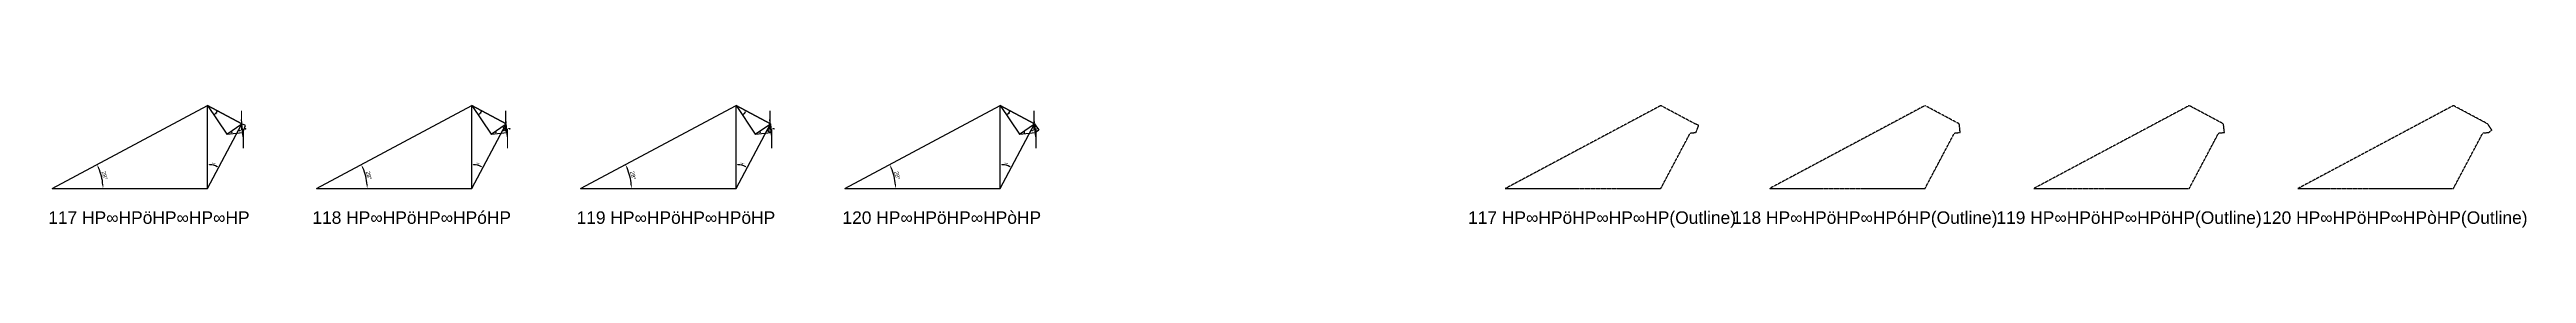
# Model space of a CAD drawing. Header units: millimetres. Extents: x 130683 to 598801, y -2841579 to 24518.
# Drawn here: x 181623 to 420523, y -1032006 to -1019295 of the extents above; entities that cross this region are included whole.
import ezdxf
from ezdxf.enums import TextEntityAlignment as Align

# ---------------------------------------------------------------- set-up
doc = ezdxf.new("R2010")
doc.units = ezdxf.units.MM
doc.header["$PDMODE"] = 35
doc.linetypes.add('DASHED', pattern=[19.05, 12.7, -6.35])
for name, color, linetype in [('BASE', 170, 'Continuous'), ('HYPOTENUSE', 20, 'Continuous'), ('PERPENDICULAR', 90, 'Continuous')]:
    doc.layers.add(name, color=color, linetype=linetype)
doc.styles.add('Arial', font='arial.ttf')
doc.dimstyles.new('ISO-25', dxfattribs={"dimtxt": 250, "dimasz": 100, "dimexe": 1.25, "dimexo": 0.625, "dimgap": 100, "dimtad": 1, "dimdec": 0, "dimtxsty": 'Arial', "dimcen": 2.5, "dimadec": 0, "dimazin": 0, "dimtfac": 1, "dimtdec": 0, "dimtmove": 0, "dimatfit": 3, "dimfxl": 1, "dimarcsym": 0})

# ---------------------------------------------------------------- blocks, each defined once
blk = doc.blocks.new('*D2')
at = {"color": 0, "lineweight": -2, "ltscale": 100, "transparency": 16777216}
blk.add_arc((0, 0), 4906, 4.08845, 23.91155, dxfattribs=at)
at = {"color": 0, "ltscale": 100, "transparency": 16777216}
for points in [[(4432, 1963), (4537, 2014), (4332, 2303)], [(4952, 352), (4835, 348), (4906, 0)]]:
    blk.add_solid(points, dxfattribs=at)
at = {"layer": 'Defpoints', "color": 0, "ltscale": 100, "transparency": 16777216}
for p in [(15000, 7976), (0, 0), (0, 0), (4841, 796), (15000, 0)]:
    blk.add_point(p, dxfattribs=at)
at = {"color": 0, "ltscale": 100, "transparency": 16777216, "insert": (5055, 1260), "char_height": 400, "attachment_point": 5, "rotation": 284, "style": 'Arial'}
blk.add_mtext('28°', dxfattribs=at)
blk = doc.blocks.new('GTN')
at = {"layer": 'BASE'}
blk.add_line((0, 0), (15000, 0), dxfattribs=at)
at = {"layer": 'HYPOTENUSE'}
blk.add_line((0, 0), (15000, 7975.6), dxfattribs=at)
at = {"layer": 'PERPENDICULAR'}
blk.add_line((15000, 0), (15000, 7975.6), dxfattribs=at)
at = {"color": 4, "ltscale": 100}
dim = blk.add_angular_dim_2l(base=(4841, 795.6), line1=((0, 0), (15000, 0)), line2=((0, 0), (15000, 7975.6)), dimstyle='ISO-25', override={"dimtxt": 400, "dimasz": 350, "dimgap": 100}, dxfattribs=at)
dim.commit()
dim.dimension.update_dxf_attribs({"geometry": '*D2', "text_midpoint": (5055.4, 1260.5)})

msp = doc.modelspace()

# ---------------------------------------------------------------- linework, layer by layer
at = {"linetype": 'DASHED', "ltscale": 70}
for p, q in [((200309, -1023267), (200136, -1021626)), ((225792, -1023267), (225619, -1021626)), ((251274, -1023267), (251102, -1021626)), ((276757, -1023267), (276585, -1021626))]:
    msp.add_line(p, q, dxfattribs=at)
at = {"linetype": 'DASHED'}
for points in [[(340335, -1022036), (337029, -1020278), (322029, -1028254), (337029, -1028254), (339868, -1022915), (340421, -1022857), (340694, -1022181)], [(365818, -1022036), (362512, -1020278), (347512, -1028254), (362512, -1028254), (365350, -1022915), (365904, -1022857)], [(391301, -1022036), (387995, -1020278), (372995, -1028254), (387995, -1028254), (390833, -1022915), (391387, -1022857)], [(417191, -1022640), (416783, -1022036), (413477, -1020278), (398477, -1028254), (413477, -1028254), (416316, -1022915), (416870, -1022857)]]:
    msp.add_lwpolyline(points, close=True, dxfattribs=at)

# ---------------------------------------------------------------- block references
at = {"linetype": 'DASHED', "ltscale": 100}
for p, xscale, yscale, zscale, rotation in [((196873, -1020278), 0.220403548264628, 0.220403548264628, 0.220403548264628, 304.0000000000001), ((222356, -1020278), 0.220403548264628, 0.220403548264628, 0.220403548264628, 304.0000000000001), ((247839, -1020278), 0.220403548264628, 0.220403548264628, 0.220403548264628, 304.0000000000001), ((273322, -1020278), 0.220403548264628, 0.220403548264628, 0.220403548264628, 304.0000000000001), ((196873, -1028254), 0.4694715627858909, 0.4694715627858909, 0.4694715627858909, 62), ((198722, -1023019), 0.103473198247351, 0.103473198247351, 0.103473198247351, 5.999999999999903), ((200266, -1022857), 0.04857772408763799, 0.04857772408763799, 0.04857772408763799, 68.00000000000112), ((222356, -1028254), 0.4694715627858909, 0.4694715627858909, 0.4694715627858909, 62), ((224205, -1023019), 0.103473198247351, 0.103473198247351, 0.103473198247351, 5.999999999999903), ((225749, -1022857), -0.04857772408763799, 0.04857772408763799, 0.04857772408763799, 304.0000000000011), ((247839, -1028254), 0.4694715627858909, 0.4694715627858909, 0.4694715627858909, 62), ((249688, -1023019), 0.103473198247351, 0.103473198247351, 0.103473198247351, 5.999999999999903), ((251145, -1022036), 0.04857772408763799, 0.04857772408763799, 0.04857772408763799, 248.0000000000011), ((273322, -1028254), 0.4694715627858909, 0.4694715627858909, 0.4694715627858909, 62), ((275171, -1023019), 0.103473198247351, 0.103473198247351, 0.103473198247351, 5.999999999999903), ((276628, -1022036), -0.04857772408763799, 0.04857772408763799, 0.04857772408763799, 124.0000000000013)]:
    msp.add_blockref('GTN', p, dxfattribs=dict(at, xscale=xscale, yscale=yscale, zscale=zscale, rotation=rotation))
at = {"linetype": 'DASHED'}
for p in [(181873, -1028254), (207356, -1028254), (232839, -1028254), (258322, -1028254)]:
    msp.add_blockref('GTN', p, dxfattribs=at)

# ---------------------------------------------------------------- texts
at = {"linetype": 'DASHED', "ltscale": 100, "style": 'Arial'}
for s, p in [('⌡', (200136, -1021626)), ('⌠', (200309, -1023267)), ('⌡', (225619, -1021626)), ('⌠', (225792, -1023267)), ('⌡', (251102, -1021626)), ('⌠', (251274, -1023267)), ('⌡', (276585, -1021626)), ('⌠', (276757, -1023267)), ('117 HP∞HPöHP∞HP∞HP', (191206, -1031045)), ('118 HP∞HPöHP∞HPóHP', (216552, -1031045)), ('119 HP∞HPöHP∞HPöHP', (242035, -1031045)), ('120 HP∞HPöHP∞HPòHP', (267679, -1031045)), ('117 HP∞HPöHP∞HP∞HP(Outline)', (331362, -1031045)), ('118 HP∞HPöHP∞HPóHP(Outline)', (356708, -1031045)), ('119 HP∞HPöHP∞HPöHP(Outline)', (382191, -1031045)), ('120 HP∞HPöHP∞HPòHP(Outline)', (407834, -1031045))]:
    msp.add_text(s, height=1200, dxfattribs=at).set_placement(p, align=Align.MIDDLE_CENTER)

doc.saveas('drawing.dxf')
